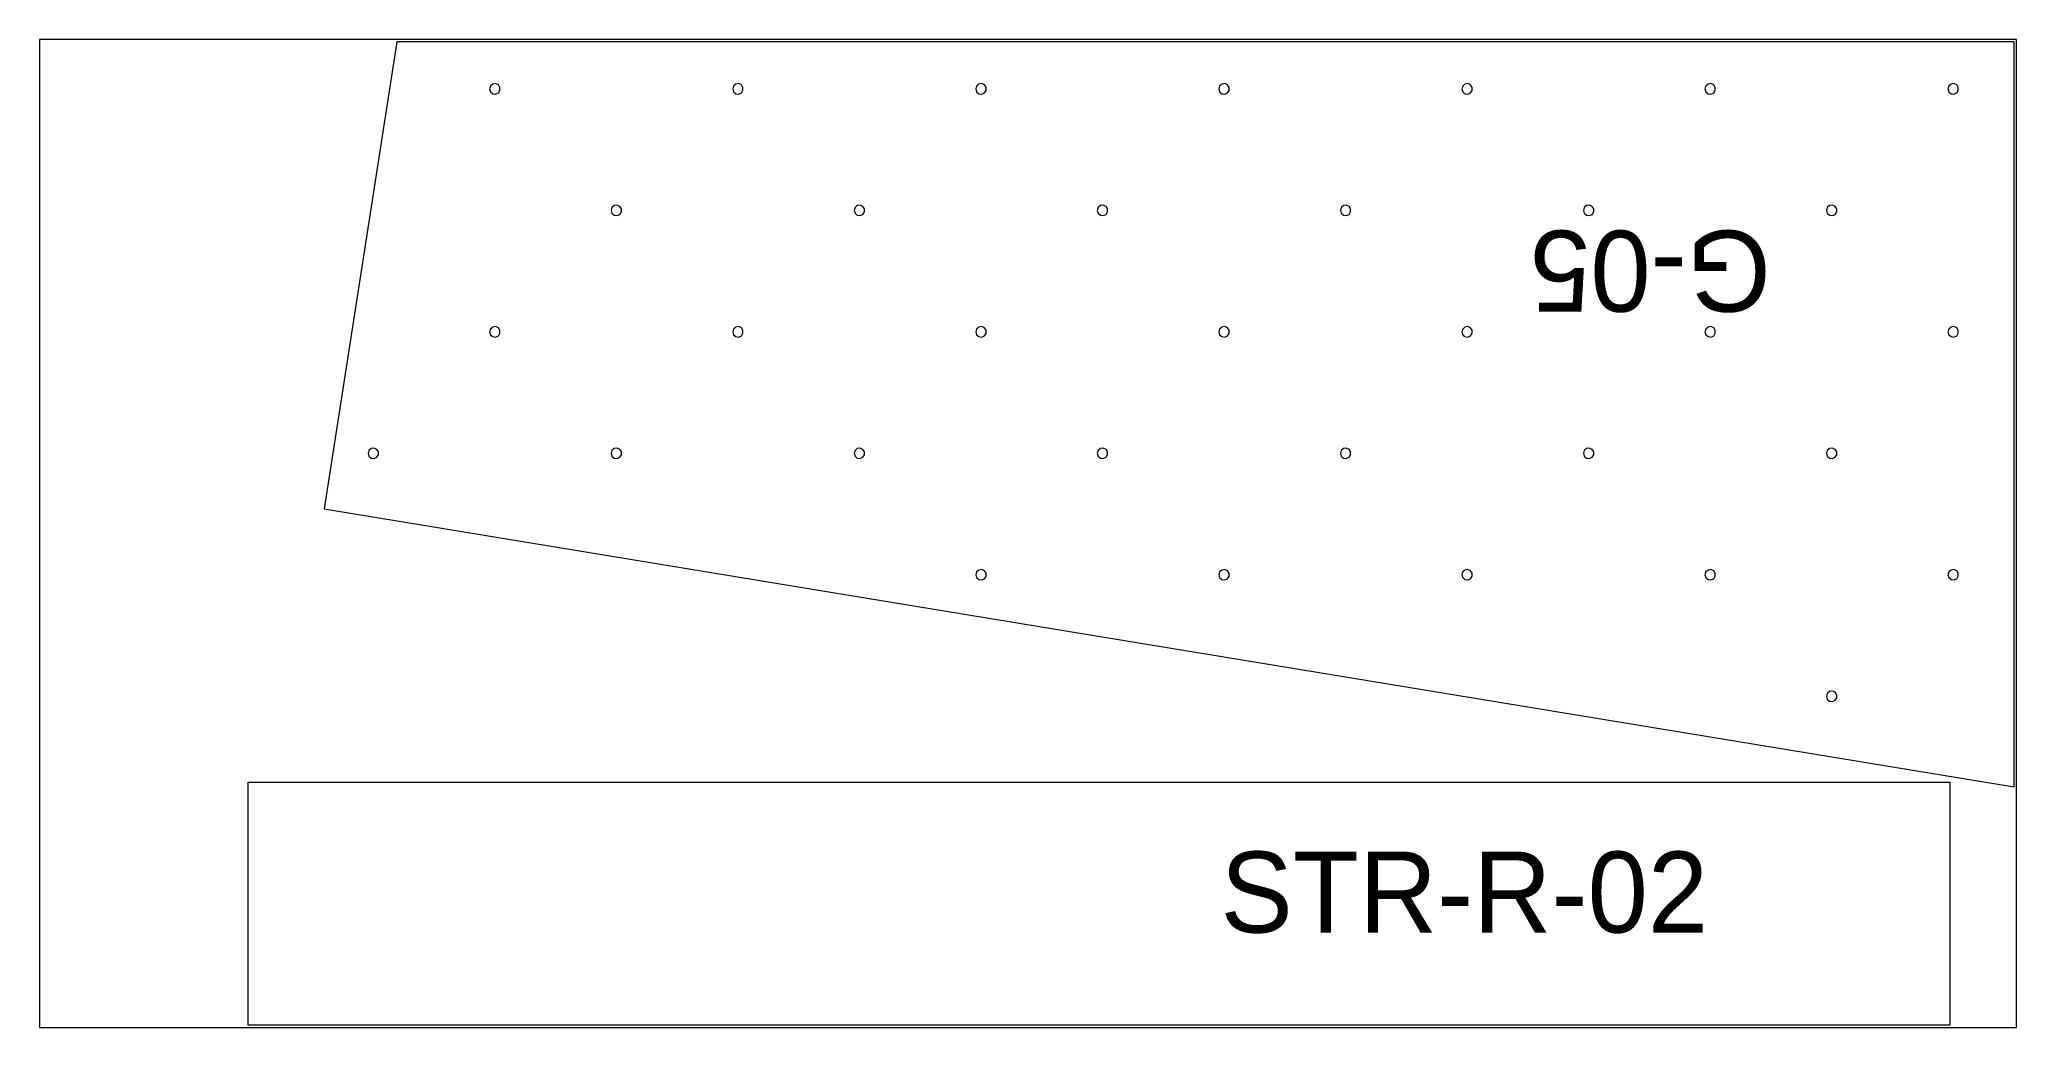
# Model space of a CAD drawing. Extents: x 0 to 287620, y 0 to 1220.
# Drawn here: x 194040 to 196480, y 0 to 1220 of the extents above; entities that cross this region are included whole.
import ezdxf

# ---------------------------------------------------------------- set-up
doc = ezdxf.new("R2010")
doc.units = 0
doc.header["$MEASUREMENT"] = 0
for name, color, linetype, lineweight in [('CUSTOM', 7, 'CONTINUOUS', 0), ('drilling', 7, 'CONTINUOUS', 0), ('FINAL', 7, 'CONTINUOUS', 0)]:
    doc.layers.add(name, color=color, linetype=linetype, lineweight=lineweight)

msp = doc.modelspace()

# ---------------------------------------------------------------- texts
at = {"layer": 'Final', "lineweight": 0}
msp.add_text('G-05', height=100, rotation=180, dxfattribs=at).set_placement((196177, 984))
at = {"layer": 'FINAL', "lineweight": 0}
msp.add_text('STR-R-02', height=100, dxfattribs=at).set_placement((195497.6, 117.2))

# ---------------------------------------------------------------- linework, layer by layer
at = {"layer": 'CUSTOM', "lineweight": 0}
msp.add_lwpolyline([(194040, 0), (196480, 0), (196480, 1220), (194040, 1220)], close=True, dxfattribs=at)
at = {"layer": 'drilling', "lineweight": 0}
for points in [[(194595.5, 1159), (194596.5, 1155.5), (194599.3, 1153.1), (194602.9, 1152.6), (194606.3, 1154.1), (194608.2, 1157.2), (194608.2, 1160.9), (194606.3, 1163.9), (194602.9, 1165.5), (194599.3, 1164.9), (194596.5, 1162.5)], [(194895.5, 1159), (194896.5, 1155.5), (194899.3, 1153.1), (194902.9, 1152.6), (194906.3, 1154.1), (194908.2, 1157.2), (194908.2, 1160.9), (194906.3, 1163.9), (194902.9, 1165.5), (194899.3, 1164.9), (194896.5, 1162.5)], [(195195.5, 1159), (195196.5, 1155.5), (195199.3, 1153.1), (195202.9, 1152.6), (195206.3, 1154.1), (195208.2, 1157.2), (195208.2, 1160.9), (195206.3, 1163.9), (195202.9, 1165.5), (195199.3, 1164.9), (195196.5, 1162.5)], [(195495.5, 1159), (195496.5, 1155.5), (195499.3, 1153.1), (195502.9, 1152.6), (195506.3, 1154.1), (195508.2, 1157.2), (195508.2, 1160.9), (195506.3, 1163.9), (195502.9, 1165.5), (195499.3, 1164.9), (195496.5, 1162.5)], [(195795.5, 1159), (195796.5, 1155.5), (195799.3, 1153.1), (195802.9, 1152.6), (195806.3, 1154.1), (195808.2, 1157.2), (195808.2, 1160.9), (195806.3, 1163.9), (195802.9, 1165.5), (195799.3, 1164.9), (195796.5, 1162.5)], [(196095.5, 1159), (196096.5, 1155.5), (196099.3, 1153.1), (196102.9, 1152.6), (196106.3, 1154.1), (196108.2, 1157.2), (196108.2, 1160.9), (196106.3, 1163.9), (196102.9, 1165.5), (196099.3, 1164.9), (196096.5, 1162.5)], [(196395.5, 1159), (196396.5, 1155.5), (196399.3, 1153.1), (196402.9, 1152.6), (196406.3, 1154.1), (196408.2, 1157.2), (196408.2, 1160.9), (196406.3, 1163.9), (196402.9, 1165.5), (196399.3, 1164.9), (196396.5, 1162.5)], [(194745.5, 1009), (194746.5, 1005.5), (194749.3, 1003.1), (194752.9, 1002.6), (194756.3, 1004.1), (194758.2, 1007.2), (194758.2, 1010.9), (194756.3, 1013.9), (194752.9, 1015.5), (194749.3, 1014.9), (194746.5, 1012.5)], [(195045.5, 1009), (195046.5, 1005.5), (195049.3, 1003.1), (195052.9, 1002.6), (195056.3, 1004.1), (195058.2, 1007.2), (195058.2, 1010.9), (195056.3, 1013.9), (195052.9, 1015.5), (195049.3, 1014.9), (195046.5, 1012.5)], [(195345.5, 1009), (195346.5, 1005.5), (195349.3, 1003.1), (195352.9, 1002.6), (195356.3, 1004.1), (195358.2, 1007.2), (195358.2, 1010.9), (195356.3, 1013.9), (195352.9, 1015.5), (195349.3, 1014.9), (195346.5, 1012.5)], [(195645.5, 1009), (195646.5, 1005.5), (195649.3, 1003.1), (195652.9, 1002.6), (195656.3, 1004.1), (195658.2, 1007.2), (195658.2, 1010.9), (195656.3, 1013.9), (195652.9, 1015.5), (195649.3, 1014.9), (195646.5, 1012.5)], [(195945.5, 1009), (195946.5, 1005.5), (195949.3, 1003.1), (195952.9, 1002.6), (195956.3, 1004.1), (195958.2, 1007.2), (195958.2, 1010.9), (195956.3, 1013.9), (195952.9, 1015.5), (195949.3, 1014.9), (195946.5, 1012.5)], [(196245.5, 1009), (196246.5, 1005.5), (196249.3, 1003.1), (196252.9, 1002.6), (196256.3, 1004.1), (196258.2, 1007.2), (196258.2, 1010.9), (196256.3, 1013.9), (196252.9, 1015.5), (196249.3, 1014.9), (196246.5, 1012.5)], [(194595.5, 859), (194596.5, 855.5), (194599.3, 853.1), (194602.9, 852.6), (194606.3, 854.1), (194608.2, 857.2), (194608.2, 860.9), (194606.3, 863.9), (194602.9, 865.5), (194599.3, 864.9), (194596.5, 862.5)], [(194895.5, 859), (194896.5, 855.5), (194899.3, 853.1), (194902.9, 852.6), (194906.3, 854.1), (194908.2, 857.2), (194908.2, 860.9), (194906.3, 863.9), (194902.9, 865.5), (194899.3, 864.9), (194896.5, 862.5)], [(195195.5, 859), (195196.5, 855.5), (195199.3, 853.1), (195202.9, 852.6), (195206.3, 854.1), (195208.2, 857.2), (195208.2, 860.9), (195206.3, 863.9), (195202.9, 865.5), (195199.3, 864.9), (195196.5, 862.5)], [(195495.5, 859), (195496.5, 855.5), (195499.3, 853.1), (195502.9, 852.6), (195506.3, 854.1), (195508.2, 857.2), (195508.2, 860.9), (195506.3, 863.9), (195502.9, 865.5), (195499.3, 864.9), (195496.5, 862.5)], [(195795.5, 859), (195796.5, 855.5), (195799.3, 853.1), (195802.9, 852.6), (195806.3, 854.1), (195808.2, 857.2), (195808.2, 860.9), (195806.3, 863.9), (195802.9, 865.5), (195799.3, 864.9), (195796.5, 862.5)], [(196095.5, 859), (196096.5, 855.5), (196099.3, 853.1), (196102.9, 852.6), (196106.3, 854.1), (196108.2, 857.2), (196108.2, 860.9), (196106.3, 863.9), (196102.9, 865.5), (196099.3, 864.9), (196096.5, 862.5)], [(196395.5, 859), (196396.5, 855.5), (196399.3, 853.1), (196402.9, 852.6), (196406.3, 854.1), (196408.2, 857.2), (196408.2, 860.9), (196406.3, 863.9), (196402.9, 865.5), (196399.3, 864.9), (196396.5, 862.5)], [(194445.5, 709), (194446.5, 705.5), (194449.3, 703.1), (194452.9, 702.6), (194456.3, 704.1), (194458.2, 707.2), (194458.2, 710.9), (194456.3, 713.9), (194452.9, 715.5), (194449.3, 714.9), (194446.5, 712.5)], [(194745.5, 709), (194746.5, 705.5), (194749.3, 703.1), (194752.9, 702.6), (194756.3, 704.1), (194758.2, 707.2), (194758.2, 710.9), (194756.3, 713.9), (194752.9, 715.5), (194749.3, 714.9), (194746.5, 712.5)], [(195045.5, 709), (195046.5, 705.5), (195049.3, 703.1), (195052.9, 702.6), (195056.3, 704.1), (195058.2, 707.2), (195058.2, 710.9), (195056.3, 713.9), (195052.9, 715.5), (195049.3, 714.9), (195046.5, 712.5)], [(195345.5, 709), (195346.5, 705.5), (195349.3, 703.1), (195352.9, 702.6), (195356.3, 704.1), (195358.2, 707.2), (195358.2, 710.9), (195356.3, 713.9), (195352.9, 715.5), (195349.3, 714.9), (195346.5, 712.5)], [(195645.5, 709), (195646.5, 705.5), (195649.3, 703.1), (195652.9, 702.6), (195656.3, 704.1), (195658.2, 707.2), (195658.2, 710.9), (195656.3, 713.9), (195652.9, 715.5), (195649.3, 714.9), (195646.5, 712.5)], [(195945.5, 709), (195946.5, 705.5), (195949.3, 703.1), (195952.9, 702.6), (195956.3, 704.1), (195958.2, 707.2), (195958.2, 710.9), (195956.3, 713.9), (195952.9, 715.5), (195949.3, 714.9), (195946.5, 712.5)], [(196245.5, 709), (196246.5, 705.5), (196249.3, 703.1), (196252.9, 702.6), (196256.3, 704.1), (196258.2, 707.2), (196258.2, 710.9), (196256.3, 713.9), (196252.9, 715.5), (196249.3, 714.9), (196246.5, 712.5)], [(195195.5, 559), (195196.5, 555.5), (195199.3, 553.1), (195202.9, 552.6), (195206.3, 554.1), (195208.2, 557.2), (195208.2, 560.9), (195206.3, 563.9), (195202.9, 565.5), (195199.3, 564.9), (195196.5, 562.5)], [(195495.5, 559), (195496.5, 555.5), (195499.3, 553.1), (195502.9, 552.6), (195506.3, 554.1), (195508.2, 557.2), (195508.2, 560.9), (195506.3, 563.9), (195502.9, 565.5), (195499.3, 564.9), (195496.5, 562.5)], [(195795.5, 559), (195796.5, 555.5), (195799.3, 553.1), (195802.9, 552.6), (195806.3, 554.1), (195808.2, 557.2), (195808.2, 560.9), (195806.3, 563.9), (195802.9, 565.5), (195799.3, 564.9), (195796.5, 562.5)], [(196095.5, 559), (196096.5, 555.5), (196099.3, 553.1), (196102.9, 552.6), (196106.3, 554.1), (196108.2, 557.2), (196108.2, 560.9), (196106.3, 563.9), (196102.9, 565.5), (196099.3, 564.9), (196096.5, 562.5)], [(196395.5, 559), (196396.5, 555.5), (196399.3, 553.1), (196402.9, 552.6), (196406.3, 554.1), (196408.2, 557.2), (196408.2, 560.9), (196406.3, 563.9), (196402.9, 565.5), (196399.3, 564.9), (196396.5, 562.5)], [(196245.5, 409), (196246.5, 405.5), (196249.3, 403.1), (196252.9, 402.6), (196256.3, 404.1), (196258.2, 407.2), (196258.2, 410.9), (196256.3, 413.9), (196252.9, 415.5), (196249.3, 414.9), (196246.5, 412.5)]]:
    msp.add_lwpolyline(points, close=True, dxfattribs=at)
at = {"layer": 'Final', "lineweight": 0}
msp.add_lwpolyline([(196477, 1217), (194481.1, 1217), (194391.1, 640.5), (196477, 297)], close=True, dxfattribs=at)
at = {"layer": 'FINAL', "lineweight": 0}
msp.add_lwpolyline([(196397.6, 303), (196397.6, 3), (194297.6, 3), (194297.6, 303)], close=True, dxfattribs=at)

msp.set_redraw_order([(e.dxf.handle, doc.entitydb.next_handle()) for e in msp.query("TEXT MTEXT ATTDEF DIMENSION ARC_DIMENSION")])  # texts and dimensions are drawn at this point

doc.saveas('drawing.dxf')
